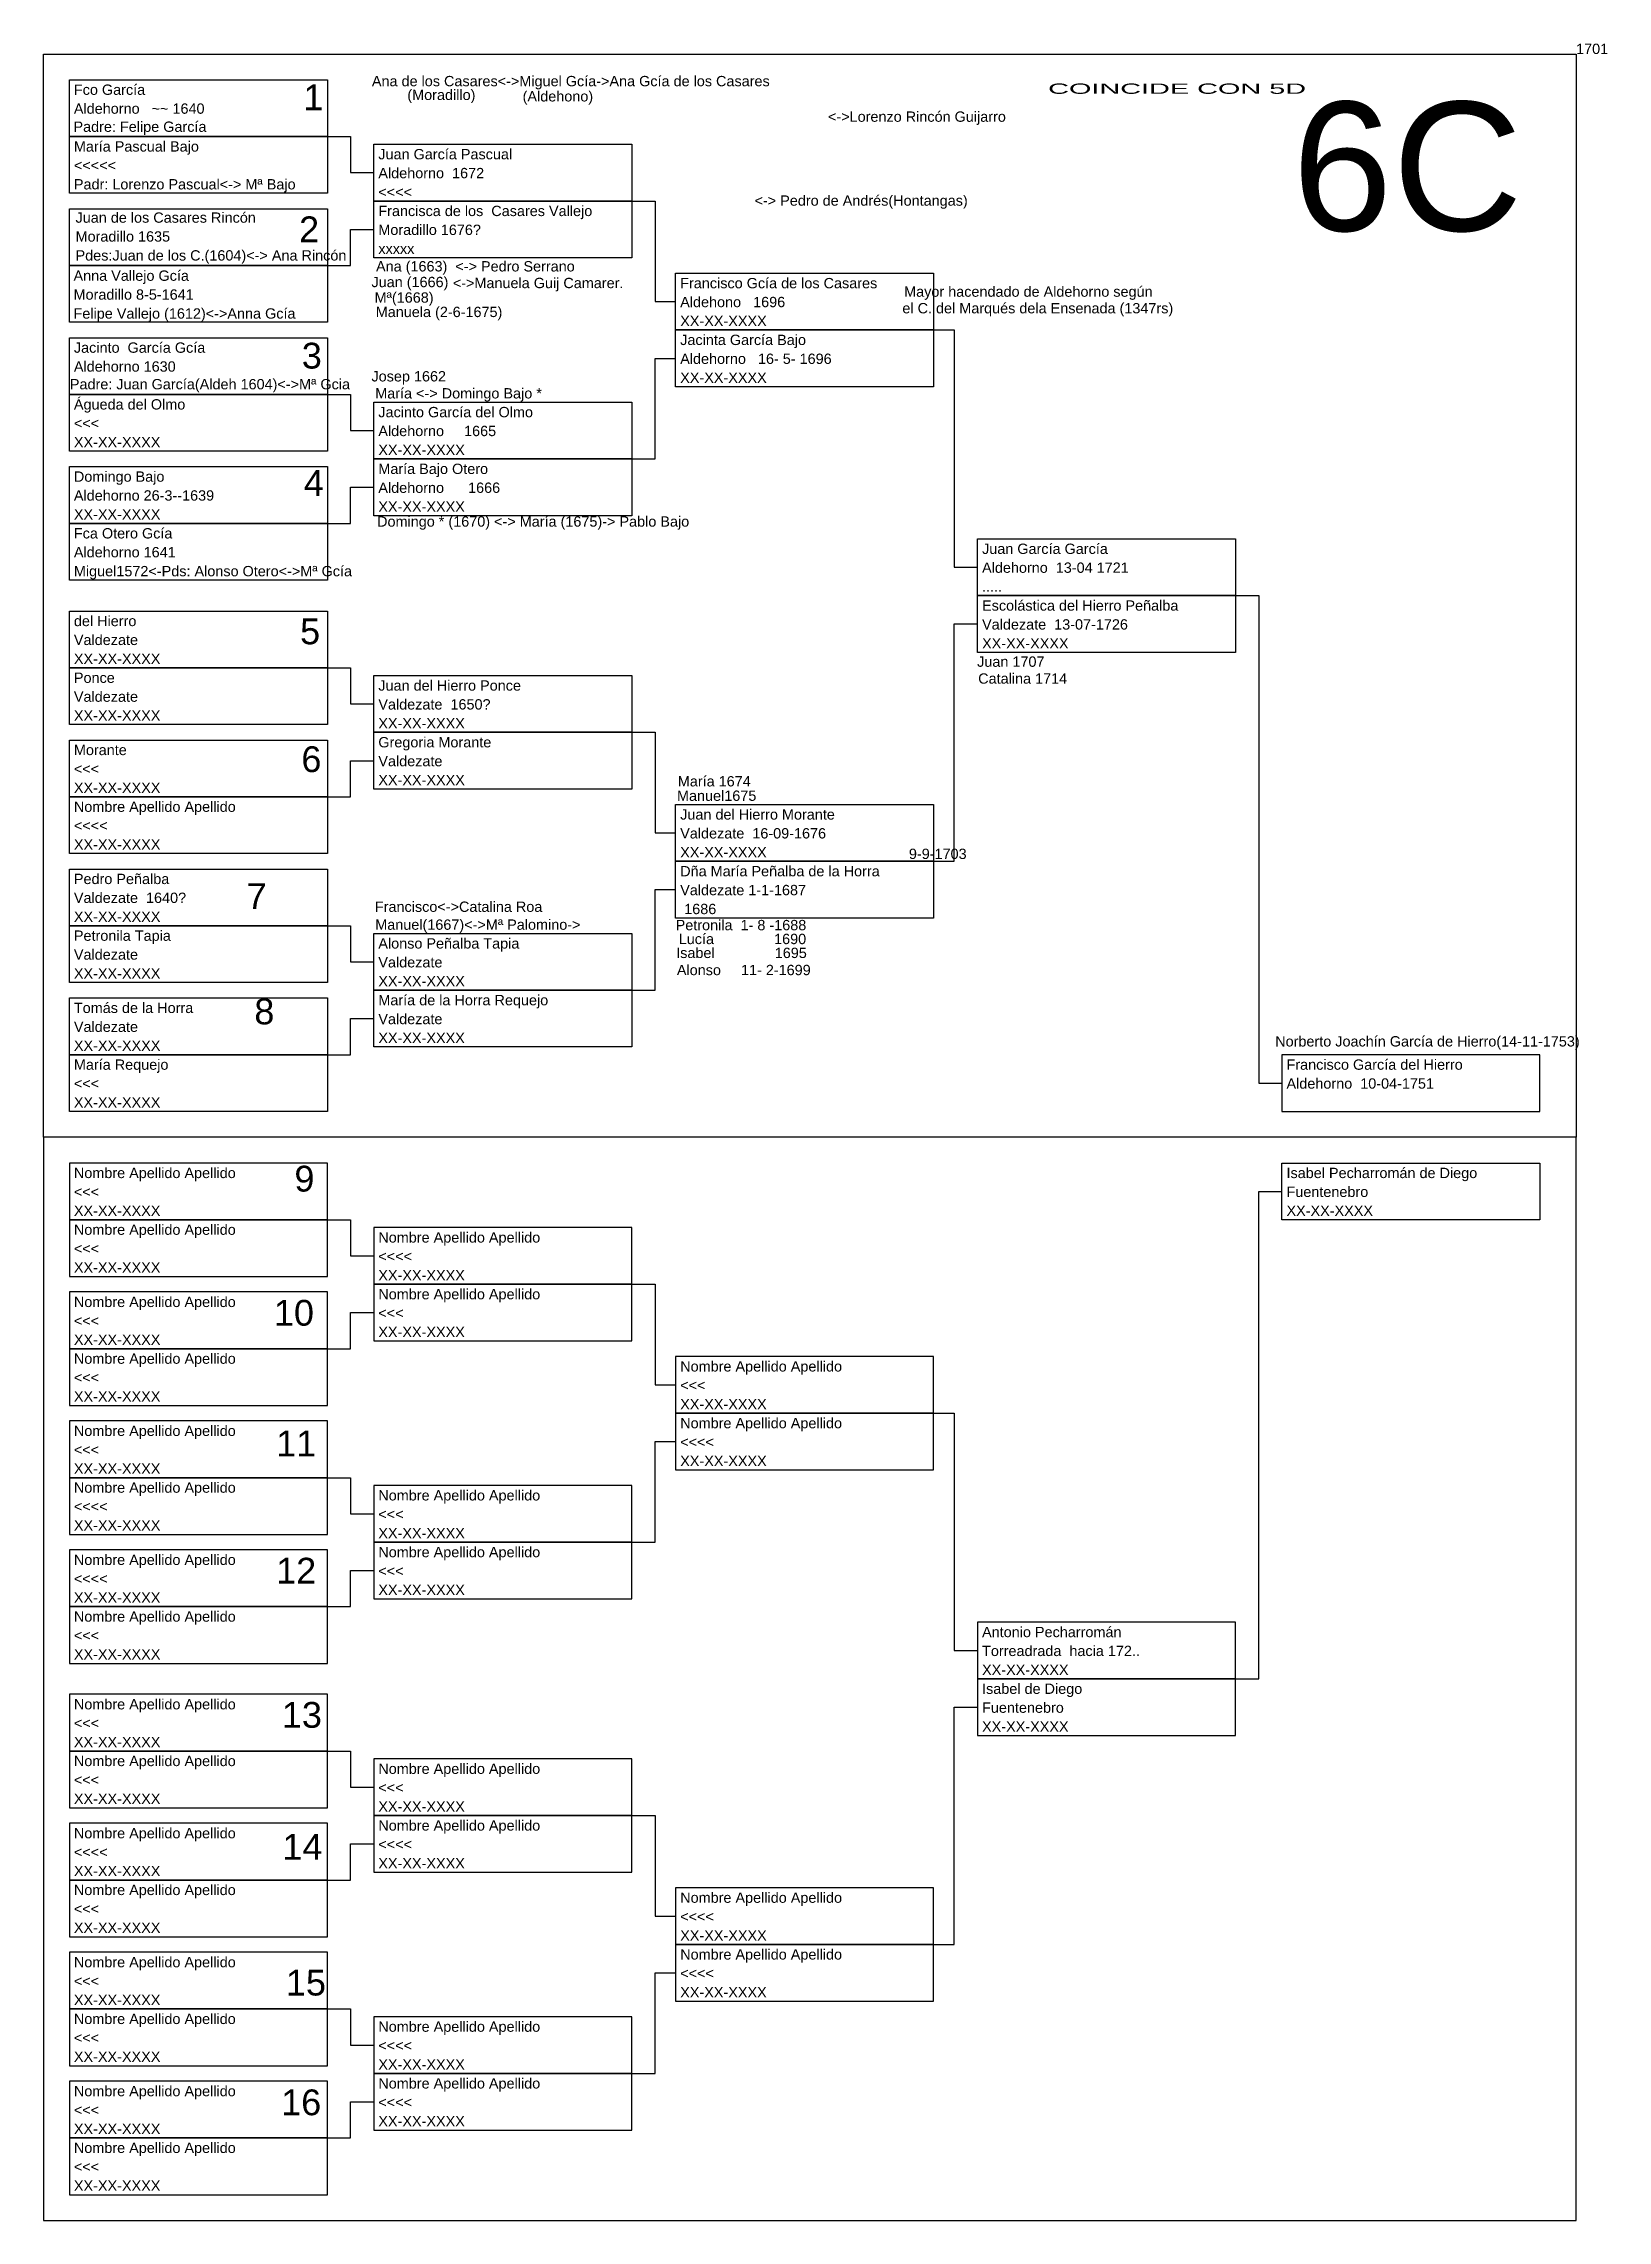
# Model space of a CAD drawing. Header units: millimetres. Extents: x -16844 to 23151, y -8543 to 4892.
# Drawn here: x -2192.4 to -1889.3, y -500 to -78 of the extents above; entities that cross this region are included whole.
import ezdxf
from ezdxf.enums import TextEntityAlignment as Align

# ---------------------------------------------------------------- set-up
doc = ezdxf.new("R2010")
doc.units = ezdxf.units.MM
doc.layers.add('Arroyo', color=30, linetype='Continuous')
doc.styles.add('Arial', font='arial.ttf', dxfattribs={"height": 0.01})

msp = doc.modelspace()

# ---------------------------------------------------------------- texts
at = {"style": 'Arial'}
for s, p in [('1', (-2138.14, -90.9)), ('2', (-2138.97, -116.49)), ('3', (-2138.45, -140.98)), ('4', (-2138.08, -165.67)), ('5', (-2138.78, -194.43)), ('6', (-2138.53, -219.21)), ('7', (-2149.14, -245.77)), ('8', (-2147.65, -268.11)), ('9', (-2139.88, -300.53)), ('10', (-2139.97, -326.53)), ('11', (-2139.54, -351.86)), ('12', (-2139.54, -376.53)), ('13', (-2138.43, -404.48)), ('14', (-2138.32, -430.05)), ('15', (-2137.65, -456.39)), ('16', (-2138.57, -479.6))]:
    msp.add_text(s, height=5, dxfattribs=at).set_placement(p, align=Align.RIGHT)
at = {"layer": 'Arroyo', "style": 'Arial'}
msp.add_text('6C', height=25, dxfattribs=at).set_placement((-1905.76, -114.28), align=Align.RIGHT)

# ---------------------------------------------------------------- blocks, each defined once
blk = doc.blocks.new('Hoja superior')
for points in [[(0, 210), (297, 210), (297, 0), (0, 0)], [(5, 205), (55, 205), (55, 194), (5, 194)], [(5, 194), (55, 194), (55, 183), (5, 183)], [(64, 192.5), (114, 192.5), (114, 181.5), (64, 181.5)], [(64, 181.5), (114, 181.5), (114, 170.5), (64, 170.5)], [(5, 180), (55, 180), (55, 169), (5, 169)], [(5, 169), (55, 169), (55, 158), (5, 158)], [(122.5, 167.5), (172.5, 167.5), (172.5, 156.5), (122.5, 156.5)], [(122.5, 156.5), (172.5, 156.5), (172.5, 145.5), (122.5, 145.5)], [(5, 155), (55, 155), (55, 144), (5, 144)], [(5, 144), (55, 144), (55, 133), (5, 133)], [(64, 142.5), (114, 142.5), (114, 131.5), (64, 131.5)], [(64, 131.5), (114, 131.5), (114, 120.5), (64, 120.5)], [(5, 130), (55, 130), (55, 119), (5, 119)], [(5, 119), (55, 119), (55, 108), (5, 108)], [(181, 116), (231, 116), (231, 105), (181, 105)], [(5, 102), (55, 102), (55, 91), (5, 91)], [(181, 105), (231, 105), (231, 94), (181, 94)], [(5, 91), (55, 91), (55, 80), (5, 80)], [(64, 89.5), (114, 89.5), (114, 78.5), (64, 78.5)], [(5, 77), (55, 77), (55, 66), (5, 66)], [(64, 78.5), (114, 78.5), (114, 67.5), (64, 67.5)], [(5, 66), (55, 66), (55, 55), (5, 55)], [(122.5, 64.5), (172.5, 64.5), (172.5, 53.5), (122.5, 53.5)], [(5, 52), (55, 52), (55, 41), (5, 41)], [(122.5, 53.5), (172.5, 53.5), (172.5, 42.5), (122.5, 42.5)], [(5, 41), (55, 41), (55, 30), (5, 30)], [(64, 39.5), (114, 39.5), (114, 28.5), (64, 28.5)], [(5, 27), (55, 27), (55, 16), (5, 16)], [(64, 28.5), (114, 28.5), (114, 17.5), (64, 17.5)], [(5, 16), (55, 16), (55, 5), (5, 5)], [(240, 5), (290, 5), (290, 16), (240, 16)]]:
    blk.add_lwpolyline(points, close=True)
for points in [[(55, 194), (59.5, 194), (59.5, 187), (64, 187)], [(114, 181.5), (118.5, 181.5), (118.5, 162), (122.5, 162)], [(55, 169), (59.5, 169), (59.5, 176), (64, 176)], [(172.5, 156.5), (176.5, 156.5), (176.5, 110.5), (181, 110.5)], [(114, 131.5), (118.5, 131.5), (118.5, 151), (122.5, 151)], [(55, 144), (59.5, 144), (59.5, 137), (64, 137)], [(55, 119), (59.5, 119), (59.5, 126), (64, 126)], [(231, 105), (235.5, 105), (235.5, 10.5), (240, 10.5)], [(172.5, 53.5), (176.5, 53.5), (176.5, 99.5), (181, 99.5)], [(55, 91), (59.5, 91), (59.5, 84), (64, 84)], [(114, 78.5), (118.5, 78.5), (118.5, 59), (122.5, 59)], [(55, 66), (59.5, 66), (59.5, 73), (64, 73)], [(114, 28.5), (118.5, 28.5), (118.5, 48), (122.5, 48)], [(55, 41), (59.5, 41), (59.5, 34), (64, 34)], [(55, 16), (59.5, 16), (59.5, 23), (64, 23)]]:
    blk.add_lwpolyline(points)
blk = doc.blocks.new('Hoja inferior')
for points in [[(0, -210), (297, -210), (297, 0), (0, 0)], [(5, -16), (55, -16), (55, -5), (5, -5)], [(240, -5), (290, -5), (290, -16), (240, -16)], [(5, -27), (55, -27), (55, -16), (5, -16)], [(64, -28.5), (114, -28.5), (114, -17.5), (64, -17.5)], [(64, -39.5), (114, -39.5), (114, -28.5), (64, -28.5)], [(5, -41), (55, -41), (55, -30), (5, -30)], [(5, -52), (55, -52), (55, -41), (5, -41)], [(122.5, -53.5), (172.5, -53.5), (172.5, -42.5), (122.5, -42.5)], [(122.5, -64.5), (172.5, -64.5), (172.5, -53.5), (122.5, -53.5)], [(5, -66), (55, -66), (55, -55), (5, -55)], [(5, -77), (55, -77), (55, -66), (5, -66)], [(64, -78.5), (114, -78.5), (114, -67.5), (64, -67.5)], [(5, -91), (55, -91), (55, -80), (5, -80)], [(64, -89.5), (114, -89.5), (114, -78.5), (64, -78.5)], [(5, -102), (55, -102), (55, -91), (5, -91)], [(181, -105), (231, -105), (231, -94), (181, -94)], [(181, -116), (231, -116), (231, -105), (181, -105)], [(5, -119), (55, -119), (55, -108), (5, -108)], [(5, -130), (55, -130), (55, -119), (5, -119)], [(64, -131.5), (114, -131.5), (114, -120.5), (64, -120.5)], [(5, -144), (55, -144), (55, -133), (5, -133)], [(64, -142.5), (114, -142.5), (114, -131.5), (64, -131.5)], [(5, -155), (55, -155), (55, -144), (5, -144)], [(122.5, -156.5), (172.5, -156.5), (172.5, -145.5), (122.5, -145.5)], [(5, -169), (55, -169), (55, -158), (5, -158)], [(122.5, -167.5), (172.5, -167.5), (172.5, -156.5), (122.5, -156.5)], [(5, -180), (55, -180), (55, -169), (5, -169)], [(64, -181.5), (114, -181.5), (114, -170.5), (64, -170.5)], [(5, -194), (55, -194), (55, -183), (5, -183)], [(64, -192.5), (114, -192.5), (114, -181.5), (64, -181.5)], [(5, -205), (55, -205), (55, -194), (5, -194)]]:
    blk.add_lwpolyline(points, close=True)
for points in [[(231, -105), (235.5, -105), (235.5, -10.5), (240, -10.5)], [(55, -16), (59.5, -16), (59.5, -23), (64, -23)], [(114, -28.5), (118.5, -28.5), (118.5, -48), (122.5, -48)], [(55, -41), (59.5, -41), (59.5, -34), (64, -34)], [(172.5, -53.5), (176.5, -53.5), (176.5, -99.5), (181, -99.5)], [(114, -78.5), (118.5, -78.5), (118.5, -59), (122.5, -59)], [(55, -66), (59.5, -66), (59.5, -73), (64, -73)], [(55, -91), (59.5, -91), (59.5, -84), (64, -84)], [(172.5, -156.5), (176.5, -156.5), (176.5, -110.5), (181, -110.5)], [(55, -119), (59.5, -119), (59.5, -126), (64, -126)], [(114, -131.5), (118.5, -131.5), (118.5, -151), (122.5, -151)], [(55, -144), (59.5, -144), (59.5, -137), (64, -137)], [(114, -181.5), (118.5, -181.5), (118.5, -162), (122.5, -162)], [(55, -169), (59.5, -169), (59.5, -176), (64, -176)], [(55, -194), (59.5, -194), (59.5, -187), (64, -187)]]:
    blk.add_lwpolyline(points)
blk = doc.blocks.new('Casilla')
at = {"style": 'Arial'}
for tag, p in [('NOMBRE', (0.88, 8.08)), ('LUGAR_NACIMIENTO', (0.88, 4.42)), ('FECHA', (0.88, 0.75))]:
    blk.add_attdef(tag, p, '', height=2, dxfattribs=at)
blk = doc.blocks.new('Hermanos')
at = {"style": 'Arial'}
blk.add_attdef('NOMBRE', (0, 0), '', height=2, dxfattribs=at)

# ---------------------------------------------------------------- block references
for name, p, values in [('Hermanos', (-1895.38, -80), {'NOMBRE': '1701'}), ('Hermanos', (-2121.88, -88.92), {'NOMBRE': '(Moradillo)'}), ('Hermanos', (-2099.54, -89.2), {'NOMBRE': '(Aldehono)'}), ('Hermanos', (-2040.36, -93.14), {'NOMBRE': '<->Lorenzo Rincón Guijarro'}), ('Casilla', (-2187.38, -107), {'NOMBRE': 'María Pascual Bajo', 'LUGAR_NACIMIENTO': '<<<<<', 'FECHA': 'Padr: Lorenzo Pascual<-> Mª Bajo'}), ('Hermanos', (-2186.58, -95.09), {'NOMBRE': 'Padre: Felipe García'}), ('Casilla', (-2128.38, -108.5), {'NOMBRE': 'Juan García Pascual', 'LUGAR_NACIMIENTO': 'Aldehorno  1672', 'FECHA': '<<<<'}), ('Casilla', (-2128.38, -119.5), {'NOMBRE': 'Francisca de los  Casares Vallejo', 'LUGAR_NACIMIENTO': 'Moradillo 1676?', 'FECHA': 'xxxxx'}), ('Hermanos', (-2054.59, -109.41), {'NOMBRE': '<-> Pedro de Andrés(Hontangas)'}), ('Casilla', (-2187.06, -120.79), {'NOMBRE': 'Juan de los Casares Rincón', 'LUGAR_NACIMIENTO': 'Moradillo 1635', 'FECHA': 'Pdes:Juan de los C.(1604)<-> Ana Rincón'}), ('Casilla', (-2187.45, -132.05), {'NOMBRE': 'Anna Vallejo Gcía', 'LUGAR_NACIMIENTO': 'Moradillo 8-5-1641', 'FECHA': 'Felipe Vallejo (1612)<->Anna Gcía'}), ('Hermanos', (-2127.95, -122.16), {'NOMBRE': 'Ana (1663)  <-> Pedro Serrano'}), ('Hermanos', (-2128.83, -125.2), {'NOMBRE': 'Juan (1666)'}), ('Hermanos', (-2128.23, -128.21), {'NOMBRE': 'Mª(1668)'}), ('Hermanos', (-2113.07, -125.39), {'NOMBRE': '<->Manuela Guij Camarer.'}), ('Casilla', (-2069.88, -133.5), {'NOMBRE': 'Francisco Gcía de los Casares', 'LUGAR_NACIMIENTO': 'Aldehono   1696', 'FECHA': 'XX-XX-XXXX'}), ('Casilla', (-2069.88, -144.5), {'NOMBRE': 'Jacinta García Bajo', 'LUGAR_NACIMIENTO': 'Aldehorno   16- 5- 1696', 'FECHA': 'XX-XX-XXXX'}), ('Hermanos', (-2187.28, -145.01), {'NOMBRE': 'Padre: Juan García(Aldeh 1604)<->Mª Gcia'}), ('Hermanos', (-2128.83, -143.48), {'NOMBRE': 'Josep 1662'}), ('Casilla', (-2187.38, -157), {'NOMBRE': 'Águeda del Olmo', 'LUGAR_NACIMIENTO': '<<<', 'FECHA': 'XX-XX-XXXX'}), ('Hermanos', (-2128.1, -146.78), {'NOMBRE': 'María <-> Domingo Bajo *'}), ('Casilla', (-2128.38, -158.5), {'NOMBRE': 'Jacinto García del Olmo', 'LUGAR_NACIMIENTO': 'Aldehorno     1665', 'FECHA': 'XX-XX-XXXX'}), ('Casilla', (-2128.38, -169.5), {'NOMBRE': 'María Bajo Otero', 'LUGAR_NACIMIENTO': 'Aldehorno      1666', 'FECHA': 'XX-XX-XXXX'}), ('Casilla', (-2187.38, -171), {'NOMBRE': 'Domingo Bajo', 'LUGAR_NACIMIENTO': 'Aldehorno 26-3--1639', 'FECHA': 'XX-XX-XXXX'}), ('Casilla', (-2187.38, -182), {'NOMBRE': 'Fca Otero Gcía', 'LUGAR_NACIMIENTO': 'Aldehorno 1641', 'FECHA': 'Miguel1572<-Pds: Alonso Otero<->Mª Gcía'}), ('Hermanos', (-2127.74, -171.63), {'NOMBRE': 'Domingo * (1670) <-> María (1675)-> Pablo Bajo'}), ('Casilla', (-2011.38, -185), {'NOMBRE': 'Juan García García', 'LUGAR_NACIMIENTO': 'Aldehorno  13-04 1721', 'FECHA': '.....'}), ('Casilla', (-2187.38, -199), {'NOMBRE': 'del Hierro', 'LUGAR_NACIMIENTO': 'Valdezate', 'FECHA': 'XX-XX-XXXX'}), ('Casilla', (-2011.38, -196), {'NOMBRE': 'Escolástica del Hierro Peñalba', 'LUGAR_NACIMIENTO': 'Valdezate  13-07-1726', 'FECHA': 'XX-XX-XXXX'}), ('Hermanos', (-2011.45, -198.8), {'NOMBRE': 'Juan 1707'}), ('Casilla', (-2187.38, -210), {'NOMBRE': 'Ponce', 'LUGAR_NACIMIENTO': 'Valdezate', 'FECHA': 'XX-XX-XXXX'}), ('Casilla', (-2128.38, -211.5), {'NOMBRE': 'Juan del Hierro Ponce', 'LUGAR_NACIMIENTO': 'Valdezate  1650?', 'FECHA': 'XX-XX-XXXX'}), ('Hermanos', (-2011.25, -202.07), {'NOMBRE': 'Catalina 1714'}), ('Casilla', (-2187.38, -224), {'NOMBRE': 'Morante', 'LUGAR_NACIMIENTO': '<<<', 'FECHA': 'XX-XX-XXXX'}), ('Casilla', (-2128.38, -222.5), {'NOMBRE': 'Gregoria Morante', 'LUGAR_NACIMIENTO': 'Valdezate', 'FECHA': 'XX-XX-XXXX'}), ('Hermanos', (-2069.62, -224.79), {'NOMBRE': 'Manuel1675'}), ('Hermanos', (-2069.46, -221.99), {'NOMBRE': 'María 1674'}), ('Casilla', (-2187.38, -235), {'NOMBRE': 'Nombre Apellido Apellido', 'LUGAR_NACIMIENTO': '<<<<', 'FECHA': 'XX-XX-XXXX'}), ('Casilla', (-2069.88, -236.5), {'NOMBRE': 'Juan del Hierro Morante', 'LUGAR_NACIMIENTO': 'Valdezate  16-09-1676', 'FECHA': 'XX-XX-XXXX'}), ('Hermanos', (-2024.68, -236.06), {'NOMBRE': '9-9-1703'}), ('Casilla', (-2187.38, -249), {'NOMBRE': 'Pedro Peñalba', 'LUGAR_NACIMIENTO': 'Valdezate  1640?', 'FECHA': 'XX-XX-XXXX'}), ('Casilla', (-2069.88, -247.5), {'NOMBRE': 'Dña María Peñalba de la Horra', 'LUGAR_NACIMIENTO': 'Valdezate 1-1-1687', 'FECHA': ' 1686'}), ('Hermanos', (-2128.17, -246.31), {'NOMBRE': 'Francisco<->Catalina Roa'}), ('Hermanos', (-2128.1, -249.78), {'NOMBRE': 'Manuel(1667)<->Mª Palomino->'}), ('Hermanos', (-2069.88, -249.87), {'NOMBRE': 'Petronila  1- 8 -1688'}), ('Casilla', (-2187.38, -260), {'NOMBRE': 'Petronila Tapia', 'LUGAR_NACIMIENTO': 'Valdezate', 'FECHA': 'XX-XX-XXXX'}), ('Casilla', (-2128.38, -261.5), {'NOMBRE': 'Alonso Peñalba Tapia', 'LUGAR_NACIMIENTO': 'Valdezate', 'FECHA': 'XX-XX-XXXX'}), ('Hermanos', (-2072.88, -255.26), {'NOMBRE': '    Isabel               1695'}), ('Hermanos', (-2069.28, -252.56), {'NOMBRE': 'Lucía               1690'}), ('Hermanos', (-2070.42, -258.58), {'NOMBRE': ' Alonso     11- 2-1699'}), ('Casilla', (-2187.38, -274), {'NOMBRE': 'Tomás de la Horra', 'LUGAR_NACIMIENTO': 'Valdezate', 'FECHA': 'XX-XX-XXXX'}), ('Casilla', (-2128.38, -272.5), {'NOMBRE': 'María de la Horra Requejo', 'LUGAR_NACIMIENTO': 'Valdezate', 'FECHA': 'XX-XX-XXXX'}), ('Hermanos', (-1953.69, -272.41), {'NOMBRE': 'Norberto Joachín García de Hierro(14-11-1753)'}), ('Casilla', (-2187.38, -285), {'NOMBRE': 'María Requejo', 'LUGAR_NACIMIENTO': '<<<', 'FECHA': 'XX-XX-XXXX'}), ('Casilla', (-2187.38, -306), {'NOMBRE': 'Nombre Apellido Apellido', 'LUGAR_NACIMIENTO': '<<<', 'FECHA': 'XX-XX-XXXX'}), ('Casilla', (-1952.38, -306), {'NOMBRE': 'Isabel Pecharromán de Diego', 'LUGAR_NACIMIENTO': 'Fuentenebro', 'FECHA': 'XX-XX-XXXX'}), ('Casilla', (-2187.38, -317), {'NOMBRE': 'Nombre Apellido Apellido', 'LUGAR_NACIMIENTO': '<<<', 'FECHA': 'XX-XX-XXXX'}), ('Casilla', (-2128.38, -318.5), {'NOMBRE': 'Nombre Apellido Apellido', 'LUGAR_NACIMIENTO': '<<<<', 'FECHA': 'XX-XX-XXXX'}), ('Casilla', (-2128.38, -329.5), {'NOMBRE': 'Nombre Apellido Apellido', 'LUGAR_NACIMIENTO': '<<<', 'FECHA': 'XX-XX-XXXX'}), ('Casilla', (-2187.38, -331), {'NOMBRE': 'Nombre Apellido Apellido', 'LUGAR_NACIMIENTO': '<<<', 'FECHA': 'XX-XX-XXXX'}), ('Casilla', (-2187.38, -342), {'NOMBRE': 'Nombre Apellido Apellido', 'LUGAR_NACIMIENTO': '<<<', 'FECHA': 'XX-XX-XXXX'}), ('Casilla', (-2069.88, -343.5), {'NOMBRE': 'Nombre Apellido Apellido', 'LUGAR_NACIMIENTO': '<<<', 'FECHA': 'XX-XX-XXXX'}), ('Casilla', (-2187.38, -356), {'NOMBRE': 'Nombre Apellido Apellido', 'LUGAR_NACIMIENTO': '<<<', 'FECHA': 'XX-XX-XXXX'}), ('Casilla', (-2069.88, -354.5), {'NOMBRE': 'Nombre Apellido Apellido', 'LUGAR_NACIMIENTO': '<<<<', 'FECHA': 'XX-XX-XXXX'}), ('Casilla', (-2187.38, -367), {'NOMBRE': 'Nombre Apellido Apellido', 'LUGAR_NACIMIENTO': '<<<<', 'FECHA': 'XX-XX-XXXX'}), ('Casilla', (-2128.38, -368.5), {'NOMBRE': 'Nombre Apellido Apellido', 'LUGAR_NACIMIENTO': '<<<', 'FECHA': 'XX-XX-XXXX'}), ('Casilla', (-2187.38, -381), {'NOMBRE': 'Nombre Apellido Apellido', 'LUGAR_NACIMIENTO': '<<<<', 'FECHA': 'XX-XX-XXXX'}), ('Casilla', (-2128.38, -379.5), {'NOMBRE': 'Nombre Apellido Apellido', 'LUGAR_NACIMIENTO': '<<<', 'FECHA': 'XX-XX-XXXX'}), ('Casilla', (-2187.38, -392), {'NOMBRE': 'Nombre Apellido Apellido', 'LUGAR_NACIMIENTO': '<<<', 'FECHA': 'XX-XX-XXXX'}), ('Casilla', (-2011.38, -395), {'NOMBRE': 'Antonio Pecharromán', 'LUGAR_NACIMIENTO': 'Torreadrada  hacia 172..', 'FECHA': 'XX-XX-XXXX'}), ('Casilla', (-2011.38, -406), {'NOMBRE': 'Isabel de Diego', 'LUGAR_NACIMIENTO': 'Fuentenebro', 'FECHA': 'XX-XX-XXXX'}), ('Casilla', (-2187.38, -409), {'NOMBRE': 'Nombre Apellido Apellido', 'LUGAR_NACIMIENTO': '<<<', 'FECHA': 'XX-XX-XXXX'}), ('Casilla', (-2187.38, -420), {'NOMBRE': 'Nombre Apellido Apellido', 'LUGAR_NACIMIENTO': '<<<', 'FECHA': 'XX-XX-XXXX'}), ('Casilla', (-2128.38, -421.5), {'NOMBRE': 'Nombre Apellido Apellido', 'LUGAR_NACIMIENTO': '<<<', 'FECHA': 'XX-XX-XXXX'}), ('Casilla', (-2187.38, -434), {'NOMBRE': 'Nombre Apellido Apellido', 'LUGAR_NACIMIENTO': '<<<<', 'FECHA': 'XX-XX-XXXX'}), ('Casilla', (-2128.38, -432.5), {'NOMBRE': 'Nombre Apellido Apellido', 'LUGAR_NACIMIENTO': '<<<<', 'FECHA': 'XX-XX-XXXX'}), ('Casilla', (-2187.38, -445), {'NOMBRE': 'Nombre Apellido Apellido', 'LUGAR_NACIMIENTO': '<<<', 'FECHA': 'XX-XX-XXXX'}), ('Casilla', (-2069.88, -446.5), {'NOMBRE': 'Nombre Apellido Apellido', 'LUGAR_NACIMIENTO': '<<<<', 'FECHA': 'XX-XX-XXXX'}), ('Casilla', (-2069.88, -457.5), {'NOMBRE': 'Nombre Apellido Apellido', 'LUGAR_NACIMIENTO': '<<<<', 'FECHA': 'XX-XX-XXXX'}), ('Casilla', (-2187.38, -459), {'NOMBRE': 'Nombre Apellido Apellido', 'LUGAR_NACIMIENTO': '<<<', 'FECHA': 'XX-XX-XXXX'}), ('Casilla', (-2187.38, -470), {'NOMBRE': 'Nombre Apellido Apellido', 'LUGAR_NACIMIENTO': '<<<', 'FECHA': 'XX-XX-XXXX'}), ('Casilla', (-2128.38, -471.5), {'NOMBRE': 'Nombre Apellido Apellido', 'LUGAR_NACIMIENTO': '<<<<', 'FECHA': 'XX-XX-XXXX'}), ('Casilla', (-2128.38, -482.5), {'NOMBRE': 'Nombre Apellido Apellido', 'LUGAR_NACIMIENTO': '<<<<', 'FECHA': 'XX-XX-XXXX'}), ('Casilla', (-2187.38, -484), {'NOMBRE': 'Nombre Apellido Apellido', 'LUGAR_NACIMIENTO': '<<<', 'FECHA': 'XX-XX-XXXX'}), ('Casilla', (-2187.38, -495), {'NOMBRE': 'Nombre Apellido Apellido', 'LUGAR_NACIMIENTO': '<<<', 'FECHA': 'XX-XX-XXXX'})]:
    msp.add_blockref(name, p).add_auto_attribs(values)
ref = msp.add_blockref('Casilla', (-2129.62, -87))
ref.add_attrib('FECHA', 'Ana de los Casares<->Miguel Gcía->Ana Gcía de los Casares', (-2128.75, -86.25), dxfattribs={"height": 2, "style": 'Arial'})
ref = msp.add_blockref('Casilla', (-2187.38, -96))
ref.add_attrib('NOMBRE', 'Fco García', (-2186.5, -87.92), dxfattribs={"height": 2, "style": 'Arial'})
ref.add_attrib('LUGAR_NACIMIENTO', 'Aldehorno   ~~ 1640', (-2186.5, -91.58), dxfattribs={"height": 2, "style": 'Arial'})
ref = msp.add_blockref('Hermanos', (-2011.66, -87.72))
ref.add_attrib('NOMBRE', '         COINCIDE CON 5D', (-2011.66, -87.72), dxfattribs={"color": 6, "height": 2, "style": 'Arial', "width": 2})
ref = msp.add_blockref('Hermanos', (-2025.6, -127.06))
ref.add_attrib('NOMBRE', 'Mayor hacendado de Aldehorno según', (-2025.6, -127.06), dxfattribs={"color": 4, "height": 2, "style": 'Arial'})
ref = msp.add_blockref('Casilla', (-2128.88, -139.08))
ref.add_attrib('NOMBRE', 'Manuela (2-6-1675)', (-2128, -131), dxfattribs={"height": 2, "style": 'Arial'})
ref = msp.add_blockref('Hermanos', (-2025.94, -130.28))
ref.add_attrib('NOMBRE', 'el C. del Marqués dela Ensenada (1347rs)', (-2025.94, -130.28), dxfattribs={"color": 4, "height": 2, "style": 'Arial'})
ref = msp.add_blockref('Casilla', (-2187.38, -146))
ref.add_attrib('NOMBRE', 'Jacinto  García Gcía', (-2186.5, -137.92), dxfattribs={"height": 2, "style": 'Arial'})
ref.add_attrib('LUGAR_NACIMIENTO', 'Aldehorno 1630', (-2186.5, -141.58), dxfattribs={"height": 2, "style": 'Arial'})
ref = msp.add_blockref('Casilla', (-1952.38, -285))
ref.add_attrib('NOMBRE', 'Francisco García del Hierro', (-1951.5, -276.92), dxfattribs={"height": 2, "style": 'Arial'})
ref.add_attrib('LUGAR_NACIMIENTO', 'Aldehorno  10-04-1751', (-1951.5, -280.58), dxfattribs={"height": 2, "style": 'Arial'})
at = {"layer": 'Arroyo'}
for name in ['Hoja superior', 'Hoja inferior']:
    msp.add_blockref(name, (-2192.38, -290), dxfattribs=at)

msp.set_redraw_order([(e.dxf.handle, doc.entitydb.next_handle()) for e in msp.query("TEXT MTEXT ATTDEF DIMENSION ARC_DIMENSION")])  # texts and dimensions are drawn at this point

doc.saveas('drawing.dxf')
